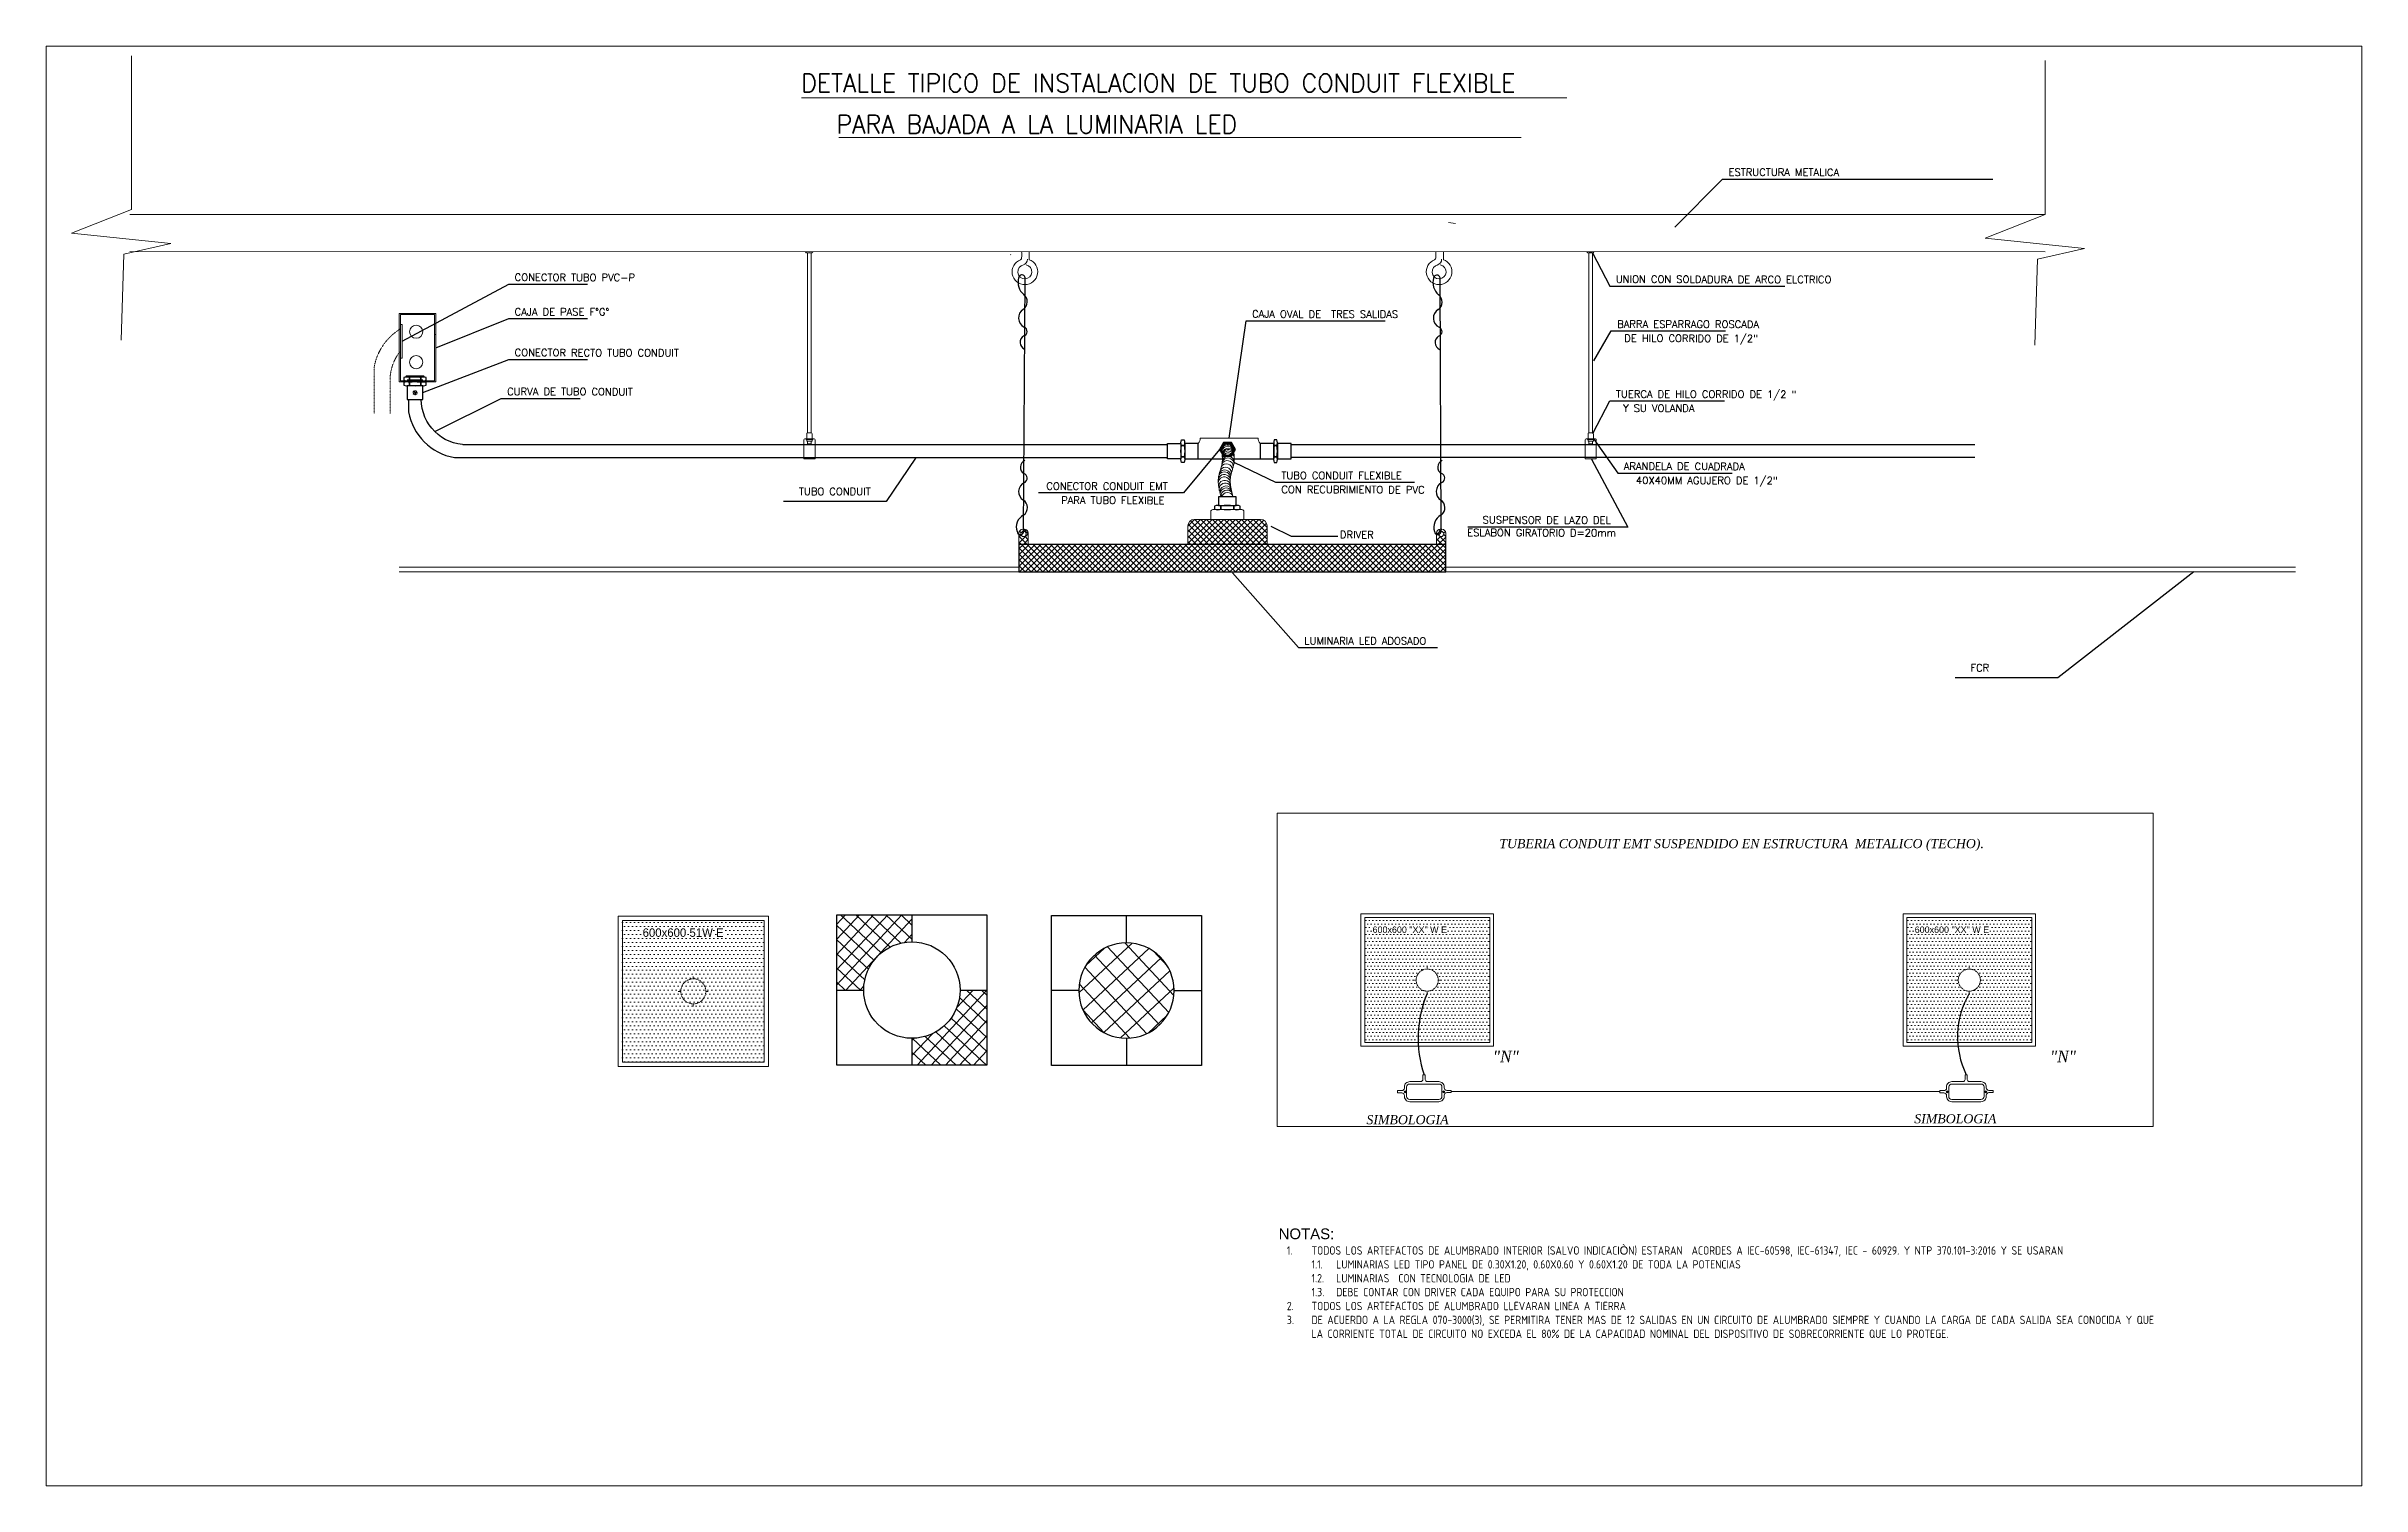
# Model space of a CAD drawing. Header units: inches. Extents: x 1693 to 10990, y 1878 to 5055.
# Drawn here: x 2667 to 5125, y 1878 to 3406 of the extents above; entities that cross this region are included whole.
import ezdxf
from ezdxf.lldxf.tags import DXFTag

# ---------------------------------------------------------------- set-up
doc = ezdxf.new("R2010")
doc.units = ezdxf.units.IN
for name, pattern in [('CACHE', [0.375, 0.25, -0.125]), ('CONTINUA', [0]), ('DASHED', [0.75, 0.5, -0.25])]:
    doc.linetypes.add(name, pattern=pattern)
for name, color, linetype, lineweight in [('.', 7, 'Continuous', 0), ('0-ALIMENTADOR', 1, 'Continuous', 0), ('00_IE_Luminarias', 6, 'Continuous', 30), ('01', 10, 'Continuous', 9), ('03', 8, 'Continuous', 30), ('903', 1, 'Continuous', 0), ('ALAMBRADO', 140, 'Continuous', 40), ('ALUMBRADO', 5, 'Continuous', 25), ('ALUMBRADO_CONDUIT', 3, 'CONDUIT1', 30), ('Luminarias', 6, 'Continuous', 0), ('LUZ_EMERGENCIA', 3, 'Continuous', 30), ('Simb_Alumbrado', 140, 'CONTINUA', 30), ('TABLEROS', 240, 'Continuous', 0), ('texto', 32, 'Continuous', 13), ('TEXTO1', 3, 'Continuous', 0), ('TEXTURAS', 252, 'Continuous', 0)]:
    doc.layers.add(name, color=color, linetype=linetype, lineweight=lineweight)
doc.layers.add('SELLOS', color=3, linetype='Continuous')
doc.styles.add('ERIKA', font='timesi.ttf')
doc.styles.add('Romans', font='romans.shx')
doc.styles.get("Standard").update_dxf_attribs({"font": 'arial.ttf'})
doc.styles.add('SWIS', font='swisse.ttf')
doc.styles.add('{18b73a54-fa43-428c-adcb-c1c7bbdf2c84}', font='Simplex.shx')
tags = doc.linetypes.add('CONDUIT1', pattern='A,1,-0.19772,["con",{18b73a54-fa43-428c-adcb-c1c7bbdf2c84},S=0.2,R=0,X=0,Y=-0.065594],-0.593642', length=1.791362).pattern_tags.tags
tags[6] = DXFTag(74, 10)
tags = doc.linetypes.add('PVC1', pattern='A,1,-0.19772,["PVC",{18b73a54-fa43-428c-adcb-c1c7bbdf2c84},S=0.13,R=0,X=0,Y=-0.061851],-0.507647', length=1.705367).pattern_tags.tags
tags[6] = DXFTag(74, 10)
doc.dimstyles.get("Standard").update_dxf_attribs({"dimtxt": 0.18, "dimasz": 0.18, "dimexe": 0.18, "dimexo": 0.0625, "dimgap": 0.09, "dimtad": 0, "dimtih": 1, "dimtoh": 1, "dimdec": 4, "dimzin": 0, "dimdsep": 46, "dimtxsty": 'Standard', "dimcen": 0.09, "dimadec": 0, "dimazin": 0, "dimtfac": 1, "dimtdec": 4, "dimtofl": 0, "dimtmove": 0, "dimatfit": 3, "dimfxl": 1, "dimtolj": 1, "dimtzin": 0, "dimarcsym": 0})
doc.dimstyles.new('STANDARD$7', dxfattribs={"dimtxt": 2.5, "dimasz": 2, "dimexe": 1.25, "dimexo": 0.625, "dimtad": 1, "dimdec": 4, "dimdsep": 46, "dimlunit": 6, "dimtxsty": 'Standard', "dimcen": 2.5, "dimadec": 0, "dimazin": 0, "dimtfac": 1, "dimtdec": 4, "dimtmove": 0, "dimatfit": 3, "dimfxl": 1, "dimtolj": 1, "dimtzin": 0, "dimarcsym": 0})
pattern_1 = [(45, (-233161.1313, -104226.975), (-3.10182252, 3.10182252), []), (135, (-233161.1313, -104226.975), (-3.10182252, -3.10182252), [])]

msp = doc.modelspace()

# ---------------------------------------------------------------- texts
at = {"layer": '0-ALIMENTADOR', "color": 0, "style": 'Romans', "width": 0.95}
for s, p in [('DETALLE TIPICO DE INSTALACION DE TUBO CONDUIT FLEXIBLE ', (3468.644, 3357.229)), ('PARA BAJADA A LA LUMINARIA LED  ', (3506.141, 3313.412))]:
    msp.add_text(s, height=19.41435, dxfattribs=at).set_placement(p)
at = {"layer": 'Luminarias', "color": 4}
for p in [(4075.143, 2464.643), (4650.669, 2464.643)]:
    msp.add_text('600x600 "XX" W E', height=6.79502, dxfattribs=at).set_placement(p)
at = {"layer": 'SELLOS', "color": 2, "insert": (3975.411, 2150.831), "char_height": 8.736458, "width": 926.58788, "attachment_point": 1, "style": 'SWIS'}
msp.add_mtext('{\\H1.3x;NOTAS:\\H1.3831x;\\P\\pxi-3,l4,qj,t4;\\Fdim|c0;\\H0.56285x;\\C256;1.^ITODOS LOS ARTEFACTOS DE ALUMBRADO INTERIOR (SALVO INDICACI\\fConstantia|b0|i0|c0|p18;Ò\\Fdim|c0;N) ESTARAN  ACORDES A IEC-60598, IEC-61347, IEC - 60929. Y NTP 370.101-3:2016 Y SE USARAN \\P\\pl7,t4,7;1.1.^ILUMINARIAS LED TIPO PANEL DE 0.30X1.20, 0.60X0.60 Y 0.60X1.20 DE TODA LA POTENCIAS\\P1.2.^ILUMINARIAS  CON TECNOLOGIA DE LED\\P1.3.^IDEBE CONTAR CON DRIVER CADA EQUIPO PARA SU PROTECCION\\P\\pl4,t4;2.^ITODOS LOS ARTEFACTOS DE ALUMBRADO LLEVARAN LINEA A TIERRA \\P3.^IDE ACUERDO A LA REGLA 070-3000(3), SE PERMITIRA TENER MAS DE 12 SALIDAS EN UN CIRCUITO DE ALUMBRADO SIEMPRE Y CUANDO LA CARGA DE CADA SALIDA SEA CONOCIDA Y QUE LA CORRIENTE TOTAL DE CIRCUITO NO EXCEDA EL 80% DE LA CAPACIDAD NOMINAL DEL DISPOSITIVO DE SOBRECORRIENTE QUE LO PROTEGE.}', dxfattribs=at)
at = {"layer": 'TABLEROS', "color": 3, "style": 'Romans'}
for s, height, p in [('ESTRUCTURA METALICA', 7.76574, (4452.987, 3268.378)), ('CONECTOR TUBO PVC-P', 7.76574, (3164.302, 3156.755)), ('UNION CON SOLDADURA DE ARCO ELCTRICO', 7.76574, (4333.328, 3154.737)), ('CAJA DE PASE F°G°', 7.76574, (3164.302, 3120.122)), ('CAJA OVAL DE  TRES SALIDAS', 7.76574, (3947.222, 3117.808)), ('BARRA ESPARRAGO ROSCADA ', 7.76574, (4334.739, 3107.076)), (' DE HILO CORRIDO DE 1/2" ', 7.76574, (4336.989, 3092.082)), ('CONECTOR RECTO TUBO CONDUIT', 7.76574, (3164.302, 3076.82)), ('CURVA DE TUBO CONDUIT ', 7.76574, (3156.328, 3035.51)), ('TUERCA DE HILO CORRIDO DE 1/2 "', 7.76574, (4333.475, 3032.845)), (' Y SU VOLANDA', 7.76574, (4335.726, 3017.851)), ('TUBO CONDUIT FLEXIBLE', 7.76574, (3978.318, 2946.485)), ('ARANDELA DE CUADRADA', 7.76574, (4341.762, 2956.217)), ('  40X40MM AGUJERO DE 1/2"', 7.76574, (4344.013, 2941.223)), ('TUBO CONDUIT', 7.76574, (3466.075, 2929.503)), ('CONECTOR CONDUIT EMT', 7.76574, (3728.791, 2935.135)), ('PARA TUBO FLEXIBLE', 7.76574, (3744.47, 2920.13)), ('CON RECUBRIMIENTO DE PVC', 7.76574, (3978.318, 2931.48)), ('SUSPENSOR DE LAZO DEL ', 7.76574, (4191.984, 2899.139)), ('DRIVER', 7.7657, (4040.476, 2883.546)), ('ESLABON GIRATORIO D=20mm', 7.76574, (4175.548, 2885.744)), ('LUMINARIA LED ADOSADO', 7.76574, (4002.663, 2770.859)), ('FCR', 7.7657, (4709.842, 2742.175))]:
    msp.add_text(s, height=height, rotation=359.89, dxfattribs=at).set_placement(p)
at = {"layer": 'texto', "color": 4, "style": 'ERIKA'}
for s, height, p in [('TUBERIA CONDUIT EMT SUSPENDIDO EN ESTRUCTURA  METALICO (TECHO).', 9.70718, (4209.706, 2554.577, 0)), ('"N"', 12.134, (4202.783, 2327.332, 0)), ('"N"', 12.134, (4794.239, 2327.332, 0)), ('SIMBOLOGIA', 9.7072, (4068.646, 2261.477, 0)), ('SIMBOLOGIA', 9.7072, (4650.208, 2262.484, 0))]:
    msp.add_text(s, height=height, dxfattribs=at).set_placement(p)

# ---------------------------------------------------------------- blocks, each defined once
blk = doc.blocks.new('ELEC-01$0$Det-Caja De Paso$0$Slotted Flathead Screw ½ in. -top')
for p, q in [((-0.06, 0.06), (-0.06, 0.44)), ((0.05, 0.06), (0.05, 0.44)), ((-0.06, -0.43), (-0.06, -0.05)), ((0.05, -0.43), (0.05, -0.05))]:
    blk.add_line(p, q)
for points in [[(-0.44, 0.06), (-0.06, 0.06)], [(0.05, 0.06), (0.44, 0.06)], [(-0.44, -0.05), (-0.06, -0.05)], [(0.05, -0.05), (0.44, -0.05)]]:
    blk.add_lwpolyline(points)
for centre, radius, start, end in [((0, 0), 0.441, 97.3766, 172.6227), ((0.05, 0), 0.403, 172.4429, 187.5571), ((0, 0), 0.351, 81.8357, 99.1811), ((0, 0), 0.441, 7.3773, 83.5771), ((-0.05, 0), 0.403, 352.4427, 7.5573), ((0, 0.01), 0.441, 187.3775, 262.6234), ((0, 0), 0.351, 260.8189, 278.1643), ((0, 0.01), 0.441, 276.4229, 352.6225)]:
    blk.add_arc(centre, radius, start, end)
blk = doc.blocks.new('caja oval')
at = {"layer": 'Simb_Alumbrado', "lineweight": 13}
blk.add_lwpolyline([(-0.087, 0.051, -0.414214), (-0.097, 0.061), (-0.097, 0.082), (-0.107, 0.082), (-0.107, 0.061, -0.414214), (-0.117, 0.051), (-0.167, 0.051, 0.414214), (-0.191, 0.027), (-0.191, 0.022, -0.414214), (-0.203, 0.01), (-0.222, 0.01), (-0.222, 0), (-0.203, 0, -0.451917), (-0.191, -0.013, 0.451917), (-0.167, -0.04), (-0.035, -0.04, 0.414214), (-0.011, -0.016), (-0.011, -0.011, -0.414214), (0.001, 0.001), (0.02, 0.001), (0.02, 0.011), (0.001, 0.011, -0.414214), (-0.011, 0.023), (-0.011, 0.027, 0.414214), (-0.035, 0.051), (-0.087, 0.051)], format="xyb", dxfattribs=at)
for points in [[(-0.192, 0.005), (-0.184, 0.005)], [(-0.188, 0.009), (-0.188, 0.001)], [(-0.018, 0.005), (-0.009, 0.005)], [(-0.013, 0.009), (-0.013, 0.001)]]:
    blk.add_lwpolyline(points, dxfattribs=at)
blk.add_lwpolyline([(-0.167, 0.04), (-0.035, 0.04, -0.414214), (-0.021, 0.027), (-0.021, -0.016, -0.414214), (-0.035, -0.03), (-0.167, -0.03, -0.414214), (-0.181, -0.016), (-0.181, 0.027, -0.414214)], format="xyb", close=True, dxfattribs=at)
for centre in [(-0.188, 0.005), (-0.013, 0.005)]:
    blk.add_circle(centre, 0.00419, dxfattribs=at)
blk = doc.blocks.new('*U40')
at = {"layer": 'Luminarias', "linetype": 'DASHED', "lineweight": 0, "ltscale": 0.05}
blk.add_lwpolyline([(0, -1.2), (0, 1.2)], dxfattribs=at)
blk = doc.blocks.new('*U41')
at = {"color": 0, "linetype": 'ByBlock', "lineweight": -2, "transparency": 16777216}
for p, rotation in [((-12.9, 0), 90), ((0, -12.9), 180), ((12.9, 0), 269.9999999999999)]:
    blk.add_blockref('*U40', p, dxfattribs=dict(at, rotation=rotation))
blk.add_blockref('*U40', (0, 12.9), dxfattribs=at)
blk = doc.blocks.new('*U42')
at = {"layer": 'Luminarias', "linetype": 'DASHED', "lineweight": 0, "ltscale": 0.05}
blk.add_lwpolyline([(0, -1.2), (0, 1.2)], dxfattribs=at)
blk = doc.blocks.new('*U43')
at = {"color": 0, "linetype": 'ByBlock', "lineweight": -2, "transparency": 16777216}
for p, rotation in [((-12.9, 0), 90), ((0, -12.9), 180), ((12.9, 0), 269.9999999999999)]:
    blk.add_blockref('*U42', p, dxfattribs=dict(at, rotation=rotation))
blk.add_blockref('*U42', (0, 12.9), dxfattribs=at)
blk = doc.blocks.new('LUMIN_2')
at = {"layer": '.'}
h = blk.add_hatch(dxfattribs=at)
h.set_pattern_fill('ANSI37', color=6, scale=0.017, angle=2)
h.set_pattern_definition([(47, (0.0473, 0.034553), (-0.039475, 0.036811), []), (137, (0.0473, 0.034553), (-0.036811, -0.039475), [])])
h.paths.add_polyline_path([(0.1682, 0, 1), (-0.1682, 0, 1)])
for p, q in [((0, 0.1682), (0, 0.2649)), ((-0.1682, 0), (-0.2649, 0)), ((0.1682, 0), (0.2649, 0)), ((0, -0.1682), (0, -0.2649))]:
    blk.add_line(p, q)
at = {"ltscale": 5}
blk.add_lwpolyline([(-0.2649, 0.2649), (-0.2649, -0.2649), (0.2649, -0.2649), (0.2649, 0.2649)], close=True, dxfattribs=at)
blk.add_circle((0, 0), 0.1682)
blk = doc.blocks.new('RC480B LED42S_840 PSD W60L60')
at = {"layer": '.'}
h = blk.add_hatch(dxfattribs=at)
h.set_pattern_fill('ANSI37', color=4, scale=100, angle=2)
h.paths.add_polyline_path([(2610.8695, 1788.5796), (2610.8695, 1788.687), (2610.5695, 1788.687), (2610.5695, 1788.387), (2610.6769, 1788.387, -0.414214)])
h.paths.add_polyline_path([(2611.1695, 1788.387), (2611.062, 1788.387, -0.414214), (2610.8695, 1788.1944), (2610.8695, 1788.087), (2611.1695, 1788.087)])
h = blk.add_hatch(dxfattribs=at)
h.set_pattern_fill('ANSI37', color=4, scale=0.013, angle=2)
h.paths.add_polyline_path([(2610.8695, 1788.5796), (2610.8695, 1788.687), (2610.5695, 1788.687), (2610.5695, 1788.387), (2610.6769, 1788.387, -0.414214)])
h.paths.add_polyline_path([(2611.1695, 1788.387), (2611.062, 1788.387, -0.414214), (2610.8695, 1788.1944), (2610.8695, 1788.087), (2611.1695, 1788.087)])
at = {"color": 4, "lineweight": 30}
for p, q in [((2610.8695, 1788.687), (2610.8695, 1788.5796)), ((2610.5695, 1788.387), (2610.6769, 1788.387)), ((2611.062, 1788.387), (2611.1695, 1788.387)), ((2610.8695, 1788.1944), (2610.8695, 1788.087))]:
    blk.add_line(p, q, dxfattribs=at)
blk.add_lwpolyline([(2610.5695, 1788.687), (2611.1695, 1788.687), (2611.1695, 1788.087), (2610.5695, 1788.087)], close=True, dxfattribs=at)
blk.add_circle((2610.8695, 1788.387), 0.1926, dxfattribs=at)
blk = doc.blocks.new('*U38')
at = {"layer": 'Luminarias', "linetype": 'DASHED', "lineweight": 0, "ltscale": 0.05}
blk.add_lwpolyline([(0, -0.005), (0, 0.005)], dxfattribs=at)
blk = doc.blocks.new('*U39')
at = {"color": 0, "linetype": 'ByBlock', "lineweight": -2, "transparency": 16777216}
for p, rotation in [((-0.055, 0), 90), ((0.055, 0), 270), ((0, -0.055), 180)]:
    blk.add_blockref('*U38', p, dxfattribs=dict(at, rotation=rotation))
blk.add_blockref('*U38', (0, 0.055), dxfattribs=at)
blk = doc.blocks.new('PANEL LED 50W')
at = {"layer": 'Luminarias'}
h = blk.add_hatch(dxfattribs=at)
h.set_pattern_fill('DOTS', color=4, scale=0.01)
h.paths.add_polyline_path([(-0.283, -0.283), (0.283, -0.283), (0.283, 0.283), (-0.283, 0.283)])
h.paths.add_polyline_path([(-0.2109, 0.2093), (0.2141, 0.2093), (0.2141, 0.2603), (-0.2109, 0.2603)], flags=24)
at = {"layer": 'Luminarias', "color": 4, "lineweight": 0}
for points in [[(-0.3, 0.3), (0.3, 0.3), (0.3, -0.3), (-0.3, -0.3)], [(-0.283, -0.283), (0.283, -0.283), (0.283, 0.283), (-0.283, 0.283)]]:
    blk.add_lwpolyline(points, close=True, dxfattribs=at)
at = {"layer": 'Luminarias', "color": 4}
blk.add_lwpolyline([(-0.3, 0.3), (0.3, 0.3), (0.3, -0.3), (-0.3, -0.3)], close=True, dxfattribs=at)
at = {"layer": 'Luminarias', "color": 4, "linetype": 'DASHED', "lineweight": 0, "ltscale": 0.01}
blk.add_circle((0, 0), 0.05, dxfattribs=at)
at = {"color": 4}
blk.add_blockref('*U39', (0, 0), dxfattribs=at)
at = {"layer": 'Luminarias', "color": 4, "insert": (-0.2024, 0.2518), "char_height": 0.034, "width": 0.420868, "attachment_point": 1}
blk.add_mtext('{\\Ftxt|c0;600x600 51W E}', dxfattribs=at)

# ---------------------------------------------------------------- hatches: boundary and pattern name
at = {"layer": '0-ALIMENTADOR', "lineweight": 0}
h = msp.add_hatch(dxfattribs=at)
h.set_pattern_fill('JIS_WOOD', color=6, scale=0.486464, angle=-42.712375)
h.set_pattern_definition([(2.28762547, (74134.44356, 32906.91505), (-0.0137303719, 0.3437076108), [])])
h.paths.add_polyline_path([(3049.372, 3054.765, -0.11418416), (3052.565, 3054.145, -0.08795186), (3064.589, 3054.145, -0.11505846), (3067.807, 3054.764), (3067.807, 3055.989), (3049.347, 3055.989)])
h.paths.add_polyline_path([(3058.577, 3050.726), (3067.378, 3050.616, -0.12357396), (3064.589, 3051.39, -0.05505519)])
h.paths.add_polyline_path([(3050.778, 3050.823), (3057.891, 3050.734, -0.048808), (3052.565, 3051.389, -0.06905761)])
h.paths.add_polyline_path([(3052.624, 3048.96, -0.03826114), (3057.862, 3049.48), (3049.985, 3049.578, -0.09477946)])
h.paths.add_polyline_path([(3064.648, 3048.96, -0.06756952), (3067.581, 3049.359), (3060.268, 3049.45, -0.03202305)])
h = msp.add_hatch(dxfattribs=at)
h.set_pattern_fill('ANSI37', color=253, scale=1.381619)
h.set_pattern_definition(pattern_1)
h.paths.add_polyline_path([(3963.219, 2896.717, 0.41421356), (3956.311, 2903.625), (3885.969, 2903.625, 0.41421356), (3879.061, 2896.717), (3879.061, 2876.929), (3963.219, 2876.929)])
h = msp.add_hatch(dxfattribs=at)
h.set_pattern_fill('ANSI37', color=253, scale=1.381619)
h.set_pattern_definition(pattern_1)
h.paths.add_polyline_path([(3709.638, 2889.007, 0.41421356), (3705.501, 2893.144), (3703.817, 2893.144, 0.41421356), (3699.681, 2889.007), (3699.681, 2876.929), (3709.638, 2876.929)])
h.paths.add_polyline_path([(3701.892, 2888.151, -1), (3707.427, 2888.151, -1)], flags=16)
h.paths.add_polyline_path([(4152.843, 2889.007, 0.41421356), (4148.707, 2893.144), (4147.023, 2893.144, 0.41421356), (4142.886, 2889.007), (4142.886, 2876.929), (4152.843, 2876.929)])
h.paths.add_polyline_path([(4145.13, 2888.151, -1), (4150.665, 2888.151, -1)], flags=16)
h = msp.add_hatch(dxfattribs=at)
h.set_pattern_fill('ANSI37', color=253, scale=1.381619)
h.set_pattern_definition(pattern_1)
h.paths.add_polyline_path([(4152.843, 2876.929), (3699.681, 2876.929), (3699.681, 2847.95), (4152.843, 2847.95)])
at = {"layer": 'Luminarias'}
h = msp.add_hatch(dxfattribs=at)
h.set_pattern_fill('DOTS', color=4, scale=2.343816)
h.set_pattern_definition([(0, (4133.1357, 2414.5223), (1.8604, 3.72081), [0, -3.72081])])
h.paths.add_polyline_path([(4066.806, 2348.192), (4199.466, 2348.192), (4199.466, 2480.852), (4066.806, 2480.852)])
h.paths.add_polyline_path([(4144.855, 2414.522, -1), (4121.417, 2414.522, -1)], flags=16)
h.paths.add_polyline_path([(4073.348, 2462.728), (4158.716, 2462.728), (4158.716, 2473.498), (4073.348, 2473.498)], flags=24)
h = msp.add_hatch(dxfattribs=at)
h.set_pattern_fill('DOTS', color=4, scale=2.343816)
h.set_pattern_definition([(0, (4708.662, 2414.5223), (1.8604, 3.72081), [0, -3.72081])])
h.paths.add_polyline_path([(4642.332, 2348.192), (4774.992, 2348.192), (4774.992, 2480.852), (4642.332, 2480.852)])
h.paths.add_polyline_path([(4720.381, 2414.522, -1), (4696.943, 2414.522, -1)], flags=16)
h.paths.add_polyline_path([(4648.874, 2462.728), (4734.242, 2462.728), (4734.242, 2473.498), (4648.874, 2473.498)], flags=24)

# ---------------------------------------------------------------- linework, layer by layer
for p, q in [((3474.061, 3186.748), (3473.314, 3187.769)), ((4303.487, 3186.745), (4302.741, 3187.766))]:
    msp.add_line(p, q)
for points in [[(3480.007, 3186.748), (3480.737, 3187.768)], [(4309.434, 3186.745), (4310.164, 3187.765)]]:
    msp.add_lwpolyline(points)
at = {"layer": '0-ALIMENTADOR', "color": 0}
for p, q in [((3471.481, 2967.815), (3471.481, 2988.157)), ((3472.452, 2989.127), (3474.415, 2989.127)), ((3474.415, 2989.127), (3474.415, 2994.545)), ((3475.386, 2995.515), (3479.313, 2995.515)), ((3480.284, 2994.545), (3480.284, 2989.127)), ((4300.908, 2967.829), (4300.908, 2988.171)), ((4301.879, 2989.141), (4303.842, 2989.141)), ((4303.842, 2989.141), (4303.842, 2994.559)), ((4304.813, 2995.53), (4308.74, 2995.53)), ((4309.711, 2994.559), (4309.711, 2989.141)), ((3483.219, 2967.815), (3471.481, 2967.815)), ((4312.645, 2967.829), (4300.908, 2967.829))]:
    msp.add_line(p, q, dxfattribs=at)
at = {"layer": '0-ALIMENTADOR', "color": 0, "linetype": 'ByBlock'}
msp.add_lwpolyline([(2667.156, 3405.845), (5125.201, 3405.845), (5125.201, 1877.768), (2667.156, 1877.768)], close=True, dxfattribs=at)
at = {"layer": '0-ALIMENTADOR', "color": 0}
for points in [[(3468.722, 3351.281), (4281.283, 3351.281)], [(3508.473, 3309.014), (4232.977, 3309.014)], [(4789.285, 3227.144), (2755.772, 3227.416)], [(4789.285, 3187.701), (2755.772, 3187.974)], [(3475.189, 3186.603), (3475.2, 2995.497)], [(3479.033, 3186.617), (3479.272, 2995.515)], [(4304.616, 3186.618), (4304.626, 2995.512)], [(4308.46, 3186.632), (4308.699, 2995.53)], [(3041.757, 3122.292), (3080.586, 3122.292), (3080.586, 3049.489), (3041.757, 3049.489), (3041.757, 3122.292)], [(3474.415, 2989.127), (3480.284, 2989.127)], [(3475.417, 2983.842), (3475.418, 2986.589)], [(3479.287, 2983.842), (3479.287, 2986.589)], [(4303.842, 2989.141), (4309.711, 2989.141)], [(4304.843, 2983.856), (4304.844, 2986.603)], [(4308.713, 2983.856), (4308.714, 2986.603)], [(3041.746, 2852.804), (3699.681, 2852.804)], [(4152.843, 2852.804), (5055.069, 2852.804)], [(3041.744, 2847.95), (5055.069, 2847.95)]]:
    msp.add_lwpolyline(points, dxfattribs=at)
for points in [[(3474.061, 3186.731, -0.0141682), (3480.007, 3186.731)], [(3474.061, 3186.731, 0.06963674), (3480.007, 3186.731)], [(4303.487, 3186.745, -0.0141682), (4309.434, 3186.745)], [(4303.487, 3186.745, 0.06963674), (4309.434, 3186.745)], [(3480.94, 2989.086), (3473.76, 2989.169), (3473.76, 2989.003, 0.41421356), (3474.245, 2988.518), (3480.454, 2988.518, 0.41421356), (3480.94, 2989.003), (3480.94, 2989.086)], [(3480.081, 2988.518), (3480.081, 2987.075, -0.41421356), (3479.596, 2986.589), (3475.171, 2986.589, -0.41421356), (3474.686, 2987.075), (3474.686, 2988.518)], [(3475.417, 2983.842, 0.08291373), (3479.287, 2983.842, 0.00811324), (3475.417, 2983.843)], [(3480.284, 2989.127), (3482.248, 2989.127, -0.41421356), (3483.219, 2988.157), (3483.219, 2967.815)], [(4310.366, 2989.1), (4303.187, 2989.183), (4303.187, 2989.017, 0.41421356), (4303.672, 2988.532), (4309.881, 2988.532, 0.41421356), (4310.366, 2989.017), (4310.366, 2989.1)], [(4309.508, 2988.532), (4309.508, 2987.089, -0.41421356), (4309.022, 2986.603), (4304.598, 2986.603, -0.41421356), (4304.113, 2987.089), (4304.113, 2988.532)], [(4304.843, 2983.856, 0.08291373), (4308.713, 2983.856, 0.00811324), (4304.843, 2983.857)], [(4309.711, 2989.141), (4311.675, 2989.141, -0.41421356), (4312.645, 2988.171), (4312.645, 2967.829)]]:
    msp.add_lwpolyline(points, format="xyb", dxfattribs=at)
at = {"layer": '0-ALIMENTADOR', "color": 251, "linetype": 'CACHE', "ltscale": 0.02, "true_color": 0x636466}
for points in [[(3042.996, 3105.753, 0.21673061), (3015.165, 3064.976), (3015.165, 3016.136)], [(3079.348, 3100.018, -0.00666762), (3080.642, 3100.036), (3079.348, 3099.499)], [(3032.106, 3016.136), (3032.106, 3051.5, -0.17244881), (3042.996, 3082.135, -0.17244881)]]:
    msp.add_lwpolyline(points, format="xyb", dxfattribs=at)
at = {"layer": '0-ALIMENTADOR', "color": 0}
for points in [[(3042.996, 3121.054), (3079.348, 3121.054), (3079.348, 3050.727), (3042.996, 3050.727)], [(3973.981, 2591.667), (4903.755, 2591.667), (4903.755, 2259.201), (3973.981, 2259.201)]]:
    msp.add_lwpolyline(points, close=True, dxfattribs=at)
at = {"layer": '0-ALIMENTADOR', "color": 6}
for points in [[(3042.996, 3105.753), (3042.996, 3110.453), (3044.989, 3110.453), (3044.989, 3074.864), (3042.996, 3074.864), (3042.996, 3082.135)], [(3067.807, 3054.764), (3067.807, 3055.989), (3049.347, 3055.989), (3049.372, 3054.765)]]:
    msp.add_lwpolyline(points, dxfattribs=at)
at = {"layer": '0-ALIMENTADOR', "color": 6, "lineweight": 25}
for points in [[(3052.565, 3051.389), (3052.565, 3054.145, 0.21265156), (3046.694, 3054.145), (3046.694, 3051.389, 0.22623554), (3052.565, 3051.389), (3052.565, 3051.389)], [(3052.624, 3046.204), (3052.624, 3048.96, 0.21265156), (3046.753, 3048.959), (3046.753, 3046.204, 0.22623554), (3052.624, 3046.204), (3052.624, 3046.204)], [(3064.589, 3054.145, 0.08795186), (3052.565, 3054.145), (3052.565, 3051.389, 0.11044515), (3064.589, 3051.39), (3064.589, 3054.145)], [(3064.648, 3048.96, 0.08795186), (3052.624, 3048.96), (3052.624, 3046.204, 0.11044515), (3064.648, 3046.204), (3064.648, 3048.96)], [(3070.46, 3051.39), (3070.46, 3054.146, 0.21265156), (3064.589, 3054.145), (3064.589, 3051.39, 0.26414365), (3070.46, 3051.39), (3070.46, 3051.39)], [(3070.519, 3046.204), (3070.519, 3048.96, 0.13588885), (3064.648, 3048.96), (3064.648, 3046.204, 0.22623554), (3070.519, 3046.204), (3070.519, 3046.204)], [(3051.801, 3031.065), (3051.802, 3017.8, 0.31667543), (3100.338, 2969.264), (3149.178, 2969.264)], [(3149.178, 2982.74), (3113.814, 2982.74, -0.41294359), (3065.279, 3031.066), (3065.279, 3031.066)], [(3872.396, 2987.923), (3875.152, 2987.923, -0.13588885), (3875.151, 2982.051), (3872.396, 2982.051, -0.22623554), (3872.396, 2987.923), (3872.396, 2987.923)], [(3875.151, 2982.051, -0.08795186), (3875.151, 2970.028), (3872.395, 2970.028, -0.11044515), (3872.396, 2982.051), (3875.151, 2982.051)], [(3970.675, 2982.051, 0.08795186), (3970.675, 2970.028), (3973.431, 2970.028, 0.11044515), (3973.431, 2982.051), (3970.675, 2982.051)], [(3973.431, 2987.923), (3970.675, 2987.923, 0.13588885), (3970.675, 2982.051), (3973.431, 2982.051, 0.22623554), (3973.431, 2987.923), (3973.431, 2987.923)], [(3872.395, 2970.028), (3875.151, 2970.028, -0.21265156), (3875.151, 2964.156), (3872.395, 2964.156, -0.22623554), (3872.395, 2970.028), (3872.395, 2970.028)], [(3973.431, 2970.028), (3970.675, 2970.028, 0.21265156), (3970.676, 2964.156), (3973.431, 2964.156, 0.22623554), (3973.431, 2970.028), (3973.431, 2970.028)]]:
    msp.add_lwpolyline(points, format="xyb", dxfattribs=at)
for points in [[(3066.937, 3045.54), (3050.381, 3045.54), (3050.382, 3031.065), (3066.937, 3031.066)], [(3871.732, 2984.34), (3871.731, 2967.785), (3857.257, 2967.785), (3857.257, 2984.34)], [(3912.68, 2977.899), (3916.904, 2970.582), (3925.353, 2970.582), (3929.578, 2977.899), (3925.353, 2985.216), (3916.904, 2985.216)], [(3913.791, 2977.899), (3917.46, 2971.544), (3924.798, 2971.544), (3928.467, 2977.899), (3924.798, 2984.254), (3917.46, 2984.254)], [(3974.095, 2984.34), (3974.095, 2967.785), (3988.57, 2967.785), (3988.57, 2984.34)]]:
    msp.add_lwpolyline(points, close=True, dxfattribs=at)
for points in [[(3857.257, 2982.735), (3109.18, 2982.74)], [(4714.395, 2982.756), (3988.57, 2982.734)], [(3109.18, 2969.264), (3857.257, 2969.264)], [(4714.396, 2969.262), (3988.57, 2969.242)]]:
    msp.add_lwpolyline(points, dxfattribs=at)
at = {"layer": '0-ALIMENTADOR', "color": 240, "lineweight": 25, "true_color": 0xed1f24}
for points in [[(3875.679, 2984.348), (3875.68, 2967.793), (3890.155, 2967.793), (3890.154, 2984.349)], [(3955.672, 2984.348), (3955.672, 2967.793), (3970.147, 2967.793), (3970.146, 2984.349)]]:
    msp.add_lwpolyline(points, close=True, dxfattribs=at)
at = {"layer": '0-ALIMENTADOR', "color": 240, "true_color": 0xed1f24}
for points in [[(3890.154, 2984.349, 0.20945739), (3892.197, 2989.773), (3953.629, 2989.773)], [(3955.671, 2984.349, -0.19311573), (3953.629, 2989.773), (3918.336, 2989.773)]]:
    msp.add_lwpolyline(points, format="xyb", dxfattribs=at)
at = {"layer": '0-ALIMENTADOR', "color": 240, "lineweight": 25, "true_color": 0xed1f24}
for points in [[(3890.155, 2967.793), (3915.663, 2967.794)], [(3928.373, 2967.795), (3955.672, 2967.795)]]:
    msp.add_lwpolyline(points, dxfattribs=at)
at = {"layer": '0-ALIMENTADOR', "color": 3, "lineweight": 25}
msp.add_lwpolyline([(3911.562, 2918.449), (3930.341, 2918.449), (3930.34, 2927.566), (3911.562, 2927.566)], close=True, dxfattribs=at)
at = {"layer": '0-ALIMENTADOR', "color": 3}
for points in [[(3963.219, 2876.929), (3963.219, 2896.717, 0.41421356), (3956.311, 2903.625), (3885.969, 2903.625, 0.41421356), (3879.061, 2896.717), (3879.061, 2876.929)], [(3938.514, 2903.625), (3938.514, 2911.898, 0.41421356), (3936.441, 2913.971), (3905.513, 2913.971, 0.41421356), (3903.441, 2911.898), (3903.441, 2903.557)], [(3699.681, 2876.929), (3699.681, 2889.007, -0.41421356), (3703.817, 2893.144), (3705.501, 2893.144, -0.41421356), (3709.638, 2889.007), (3709.638, 2876.929)], [(4142.886, 2876.929), (4142.886, 2889.007, -0.41421356), (4147.023, 2893.144), (4148.707, 2893.144, -0.41421356), (4152.843, 2889.007), (4152.843, 2876.929)]]:
    msp.add_lwpolyline(points, format="xyb", dxfattribs=at)
at = {"layer": '0-ALIMENTADOR', "color": 3, "lineweight": 25}
for points in [[(3907.498, 2917.696), (3907.498, 2914.571, 0.21265156), (3914.158, 2914.571), (3914.158, 2917.696, 0.22623554), (3907.498, 2917.696), (3907.498, 2917.696)], [(3914.158, 2914.571, 0.08795186), (3927.796, 2914.571), (3927.796, 2917.696, 0.11044515), (3914.158, 2917.696), (3914.158, 2914.571)], [(3927.796, 2917.696), (3927.796, 2914.571, 0.21265156), (3934.456, 2914.571), (3934.456, 2917.696, 0.22623554), (3927.796, 2917.696), (3927.796, 2917.696)]]:
    msp.add_lwpolyline(points, format="xyb", dxfattribs=at)
at = {"layer": '0-ALIMENTADOR', "color": 0}
for centre in [(3059.767, 3102.815), (3059.767, 3070.563)]:
    msp.add_circle(centre, 6.952, dxfattribs=at)
at = {"layer": '0-ALIMENTADOR', "color": 3}
for centre in [(3704.659, 2888.151), (4147.897, 2888.151)]:
    msp.add_circle(centre, 2.767, dxfattribs=at)
at = {"layer": '0-ALIMENTADOR', "color": 0}
for centre, start, end in [((3472.452, 2988.157), 90, 180), ((3475.386, 2994.545), 90, 180), ((3479.313, 2994.545), 0, 90), ((4301.879, 2988.171), 90, 180), ((4304.813, 2994.559), 90, 180), ((4308.74, 2994.559), 0, 90)]:
    msp.add_arc(centre, 0.971, start, end, dxfattribs=at)
for centre, start_param, end_param in [((3921.309, 2976.509), 4.71238897, 8.10189969), ((3921.506, 2974.926), 4.71238898, 8.08028796), ((3921.783, 2972.89), 4.98864004, 8.08028796), ((3921.856, 2971.5), 4.71238897, 8.10189969), ((3921.961, 2969.918), 4.71238898, 8.08028796), ((3922.018, 2967.882), 4.71238898, 8.08028796), ((3917.71, 2945.008), 4.71238898, 8.08028796), ((3917.827, 2947.745), 4.71238898, 7.85398167), ((3918.164, 2949.787), 4.71238898, 7.37142405), ((3918.89, 2952.736), 4.71238898, 7.26959405), ((3919.956, 2956.28), 4.71238898, 7.28539673), ((3921.574, 2962.436), 4.71238898, 7.85398164), ((3920.956, 2959.702), 4.71238898, 7.40930218), ((3921.837, 2964.244), 4.71238898, 7.85398164), ((3922.018, 2965.752), 4.71238898, 4.80443806), ((3917.71, 2942.368), 4.71238898, 8.08028796), ((3918.124, 2938.736), 4.71238898, 8.08028796), ((3918.616, 2935.854), 4.71238898, 8.08028796), ((3919.441, 2932.778), 5.22501142, 8.08028796), ((3919.832, 2930.671), 5.19047999, 7.85398163), ((3920.642, 2928.445), 5.32980509, 7.99272865), ((3920.905, 2925.778), 5.02044077, 7.56869307)]:
    msp.add_ellipse(centre, major_axis=(0, 6.355), ratio=1, start_param=start_param, end_param=end_param, dxfattribs=at)
at = {"layer": '0-ALIMENTADOR', "color": 6, "lineweight": 25}
msp.add_ellipse((3921.129, 2977.899), major_axis=(0, 6.355), ratio=1, dxfattribs=at)
at = {"layer": '0-ALIMENTADOR', "color": 0, "lineweight": 0}
for points in [[(3914.287, 2927.566), (3911.449, 2941.355), (3911.449, 2947.55), (3915.321, 2963.037), (3914.774, 2977.899)], [(3926.997, 2927.566), (3924.159, 2941.355), (3924.159, 2947.55), (3928.031, 2963.037), (3927.484, 2977.899)]]:
    msp.add_spline(points, degree=3, dxfattribs=at)
at = {"layer": '01', "color": 1}
for centre, radius, start, end in [((3706.06, 3166.477), 13.627, 110.27797, 70.552674), ((3706.06, 3166.477), 7.46, 100.81339, 80.26239), ((3700.209, 3181.377), 2.4, 298.041647, 8.972709), ((3240.483, 3184.674), 462.138, 359.591275, 0.393377), ((3702.771, 3179.41), 5.915, 280.738617, 4.276471), ((2902.17, 3183.507), 808.469, 359.702915, 0.307476), ((4145.771, 3166.477), 13.627, 110.27797, 70.552674), ((4145.771, 3166.477), 7.46, 100.81339, 80.26239), ((4139.92, 3181.377), 2.4, 298.041647, 8.972709), ((4139.92, 3181.377), 2.4, 298.041647, 8.972709), ((3680.193, 3184.674), 462.138, 359.591275, 0.393377), ((4142.481, 3179.41), 5.915, 280.738617, 4.276471), ((3341.88, 3183.507), 808.469, 359.702915, 0.307476)]:
    msp.add_arc(centre, radius, start, end, dxfattribs=at)
at = {"layer": '03', "color": 2, "ltscale": 0.3}
for p, q in [((3704.659, 2890.92), (3706.391, 3159.64)), ((4147.897, 2890.918), (4146.912, 3159.105))]:
    msp.add_line(p, q, dxfattribs=at)
at = {"layer": '03', "color": 2}
for centre, radius, start, end in [((3715.841, 3155.301), 17.081, 164.231199, 229.690659), ((3702.89, 3159.64), 3.501, 351.505655, 175.034777), ((4156.311, 3155.154), 17.081, 164.231199, 229.690659), ((4143.36, 3159.493), 3.501, 351.505655, 175.034777), ((3710.052, 3117.437), 10.8, 122.399755, 243.967479), ((3698.895, 3134.604), 9.676, 303.713167, 52.456347), ((4150.522, 3117.289), 10.8, 122.399755, 243.967479), ((4139.365, 3134.457), 9.676, 303.713167, 52.456347), ((3709.041, 3091.612), 8.011, 122.218068, 246.018661), ((3703.476, 3103.152), 4.935, 285.206144, 68.159223), ((4149.512, 3091.464), 8.011, 122.218068, 246.018661), ((4143.946, 3103.004), 4.935, 285.206144, 68.159223), ((3709.192, 2958.947), 8.011, 113.981339, 237.781932), ((3703.626, 2947.407), 4.935, 291.840777, 74.793856), ((4152.429, 2958.947), 8.011, 113.981339, 237.781932), ((4146.864, 2947.407), 4.935, 291.840777, 74.793856), ((3710.202, 2933.122), 10.8, 116.032521, 237.600245), ((4153.44, 2933.122), 10.8, 116.032521, 237.600245), ((3711.769, 2895.282), 14.85, 118.849954, 198.314321), ((3699.045, 2915.954), 9.676, 307.543653, 56.286833), ((4155.007, 2895.282), 14.85, 118.849954, 198.314321), ((4142.283, 2915.954), 9.676, 307.543653, 56.286833), ((3701.159, 2890.918), 3.501, 184.965223, 0), ((4144.396, 2890.918), 3.501, 184.965223, 0)]:
    msp.add_arc(centre, radius, start, end, dxfattribs=at)
at = {"layer": '903'}
for p, q in [((2757.672, 3395.887), (2757.672, 3232.421)), ((4789.285, 3390.609), (4789.285, 3227.144)), ((2757.672, 3232.421), (2693.883, 3207.486)), ((4789.285, 3227.144), (4725.496, 3202.208)), ((2693.883, 3207.486), (2799.274, 3196.403)), ((2799.274, 3196.403), (2749.352, 3185.321)), ((4725.496, 3202.208), (4830.887, 3191.126)), ((2749.352, 3185.321), (2746.579, 3093.891)), ((4780.965, 3180.043), (4778.191, 3088.613)), ((4830.887, 3191.126), (4780.965, 3180.043))]:
    msp.add_line(p, q, dxfattribs=at)
at = {"layer": 'ALAMBRADO', "color": 8, "lineweight": 18}
for p, q in [((4155.62, 3218.96), (4163.173, 3217.789)), ((3690.896, 3184.568), (3691.092, 3184.802)), ((3690.954, 3184.568), (3690.948, 3184.597))]:
    msp.add_line(p, q, dxfattribs=at)
at = {"layer": 'ALUMBRADO', "linetype": 'CONDUIT1', "lineweight": 30, "ltscale": 0.08}
msp.add_lwpolyline([(4677.096, 2296.024), (4158.435, 2296.215)], dxfattribs=at)
for centre, radius, start, end in [((4244.678, 2352.893), 121.261, 156.904521, 198.698779), ((4788.179, 2354.122), 92.033, 149.769405, 205.833895)]:
    msp.add_arc(centre, radius, start, end, dxfattribs=at)
at = {"layer": 'Luminarias', "color": 4, "lineweight": 0}
for points in [[(4062.821, 2484.837), (4203.45, 2484.837), (4203.45, 2344.208), (4062.821, 2344.208)], [(4638.348, 2484.837), (4778.977, 2484.837), (4778.977, 2344.208), (4638.348, 2344.208)], [(4066.806, 2348.192), (4199.466, 2348.192), (4199.466, 2480.852), (4066.806, 2480.852)], [(4642.332, 2348.192), (4774.992, 2348.192), (4774.992, 2480.852), (4642.332, 2480.852)]]:
    msp.add_lwpolyline(points, close=True, dxfattribs=at)
at = {"layer": 'Luminarias', "color": 4}
for points in [[(4062.821, 2484.837), (4203.45, 2484.837), (4203.45, 2344.208), (4062.821, 2344.208)], [(4638.348, 2484.837), (4778.977, 2484.837), (4778.977, 2344.208), (4638.348, 2344.208)]]:
    msp.add_lwpolyline(points, close=True, dxfattribs=at)
at = {"layer": 'Luminarias', "color": 4, "linetype": 'DASHED', "lineweight": 0, "ltscale": 0.01}
for centre in [(4133.136, 2414.522), (4708.662, 2414.522)]:
    msp.add_circle(centre, 11.719, dxfattribs=at)
at = {"layer": 'LUZ_EMERGENCIA'}
msp.add_lwpolyline([(3699.681, 2847.95), (4152.843, 2847.95), (4152.843, 2876.929), (3699.681, 2876.929)], close=True, dxfattribs=at)
at = {"layer": 'TEXTURAS', "color": 6, "linetype": 'Continuous', "lineweight": 9, "ltscale": 9}
msp.add_line((3050.317, 3051.897), (3066.872, 3051.897), dxfattribs=at)

# ---------------------------------------------------------------- block references
at = {"color": 4}
for name, p in [('*U43', (4133.136, 2414.522)), ('*U41', (4708.662, 2414.522))]:
    msp.add_blockref(name, p, dxfattribs=at)
at = {"layer": '00_IE_Luminarias', "xscale": 265.6502420673179, "yscale": 265.6502420673179, "zscale": 265.6502420673179}
msp.add_blockref('RC480B LED42S_840 PSD W60L60', (-689992.022, -472681.493), dxfattribs=at)
at = {"layer": '00_IE_Luminarias', "linetype": 'Continuous', "lineweight": 13, "xscale": -300.8053736472905, "yscale": 300.8053736472905, "zscale": 265650.2420673179}
msp.add_blockref('LUMIN_2', (3813.835, 2403.442), dxfattribs=at)
at = {"layer": 'ALUMBRADO', "linetype": 'PVC1', "lineweight": 30, "xscale": 234.3816123272266, "yscale": 234.3816123272266, "zscale": 234.3816123272266}
for p in [(4153.72, 2294.806), (4729.246, 2294.806)]:
    msp.add_blockref('caja oval', p, dxfattribs=at)
at = {"layer": 'ALUMBRADO_CONDUIT', "xscale": 265.6502420673179, "yscale": 265.6502420673179, "zscale": 265.6502420673179}
msp.add_blockref('PANEL LED 50W', (3353.993, 2402.57), dxfattribs=at)
at = {"layer": 'TEXTO1', "color": 6, "xscale": -4.961502126695563, "yscale": 4.961502126695561, "zscale": 4.961502126695563, "rotation": 199.2988391090768}
msp.add_blockref('ELEC-01$0$Det-Caja De Paso$0$Slotted Flathead Screw ½ in. -top', (3058.651, 3038.012), dxfattribs=at)

msp.set_redraw_order([(e.dxf.handle, doc.entitydb.next_handle()) for e in msp.query("TEXT MTEXT ATTDEF DIMENSION ARC_DIMENSION")])  # texts and dimensions are drawn at this point

# ---------------------------------------------------------------- leaders
at = {"layer": 'ALAMBRADO', "color": 1, "lineweight": -3}
for points in [[(4396.144, 3213.691), (4446.703, 3264.964), (4733.581, 3264.964)], [(4308.46, 3186.632), (4327.044, 3151.323), (4512.808, 3151.323)], [(4310.185, 3071.796), (4328.454, 3103.661), (4449.894, 3103.661)], [(4309.071, 2994.81), (4327.191, 3029.43), (4448.631, 3029.43)], [(4310.137, 2988.746), (4335.478, 2952.802), (4456.918, 2952.802)]]:
    msp.add_leader(points, dimstyle='Standard', override={"dimasz": 0.02, "dimclrd": 1}, dxfattribs=at)
at = {"layer": 'ALAMBRADO', "color": 1, "lineweight": 5}
for points, dimstyle, override in [([(3044.989, 3092.658), (3158.018, 3153.34), (3241.834, 3153.34)], 'Standard', {"dimasz": 0.02, "dimclrd": 1}), ([(3080.586, 3085.89), (3158.018, 3116.707), (3241.834, 3116.707)], 'Standard', {"dimasz": 0.02, "dimclrd": 1}), ([(3922.913, 2989.773), (3940.938, 3114.393), (4088.462, 3114.393)], 'Standard', {"dimasz": 0.02, "dimclrd": 1}), ([(3066.937, 3038.303), (3158.018, 3073.405), (3241.834, 3073.405)], 'Standard', {"dimasz": 0.02, "dimclrd": 1}), ([(3079.569, 2996.882), (3150.044, 3032.095), (3233.861, 3032.095)], 'Standard', {"dimasz": 0.02, "dimclrd": 1}), ([(3912.68, 2977.899), (3874.497, 2931.72), (3720.533, 2931.72)], 'Standard', {"dimasz": 0.02, "dimclrd": 1}), ([(3589.866, 2968.675), (3558.786, 2922.713), (3449.82, 2922.713)], 'Standard', {"dimasz": 0.02, "dimclrd": 1}), ([(3928.638, 2964.184), (3972.034, 2943.07), (4119.558, 2943.07)], 'Standard', {"dimasz": 0.02, "dimclrd": 1}), ([(4307.392, 2967.371), (4345.979, 2895.2), (4176.154, 2895.2)], 'STANDARD$7', {"dimtxt": 0.18, "dimasz": 0.02, "dimexe": 0.18, "dimexo": 0.0625, "dimgap": 0.09, "dimtad": 0, "dimtih": 1, "dimtoh": 1, "dimzin": 0, "dimlunit": 2, "dimcen": 0.09, "dimclrd": 1, "dimtofl": 0}), ([(3967.145, 2896.323), (3988.843, 2885.765), (4038.371, 2885.765)], 'Standard', {"dimasz": 0.02, "dimclrd": 1}), ([(3926.262, 2846.712), (3996.379, 2767.444), (4143.902, 2767.444)], 'Standard', {"dimasz": 0.02, "dimclrd": 1}), ([(4946.982, 2847.95), (4802.553, 2735.385), (4693.587, 2735.385)], 'Standard', {"dimasz": 0.02, "dimclrd": 1})]:
    msp.add_leader(points, dimstyle=dimstyle, override=override, dxfattribs=at)

doc.saveas('drawing.dxf')
